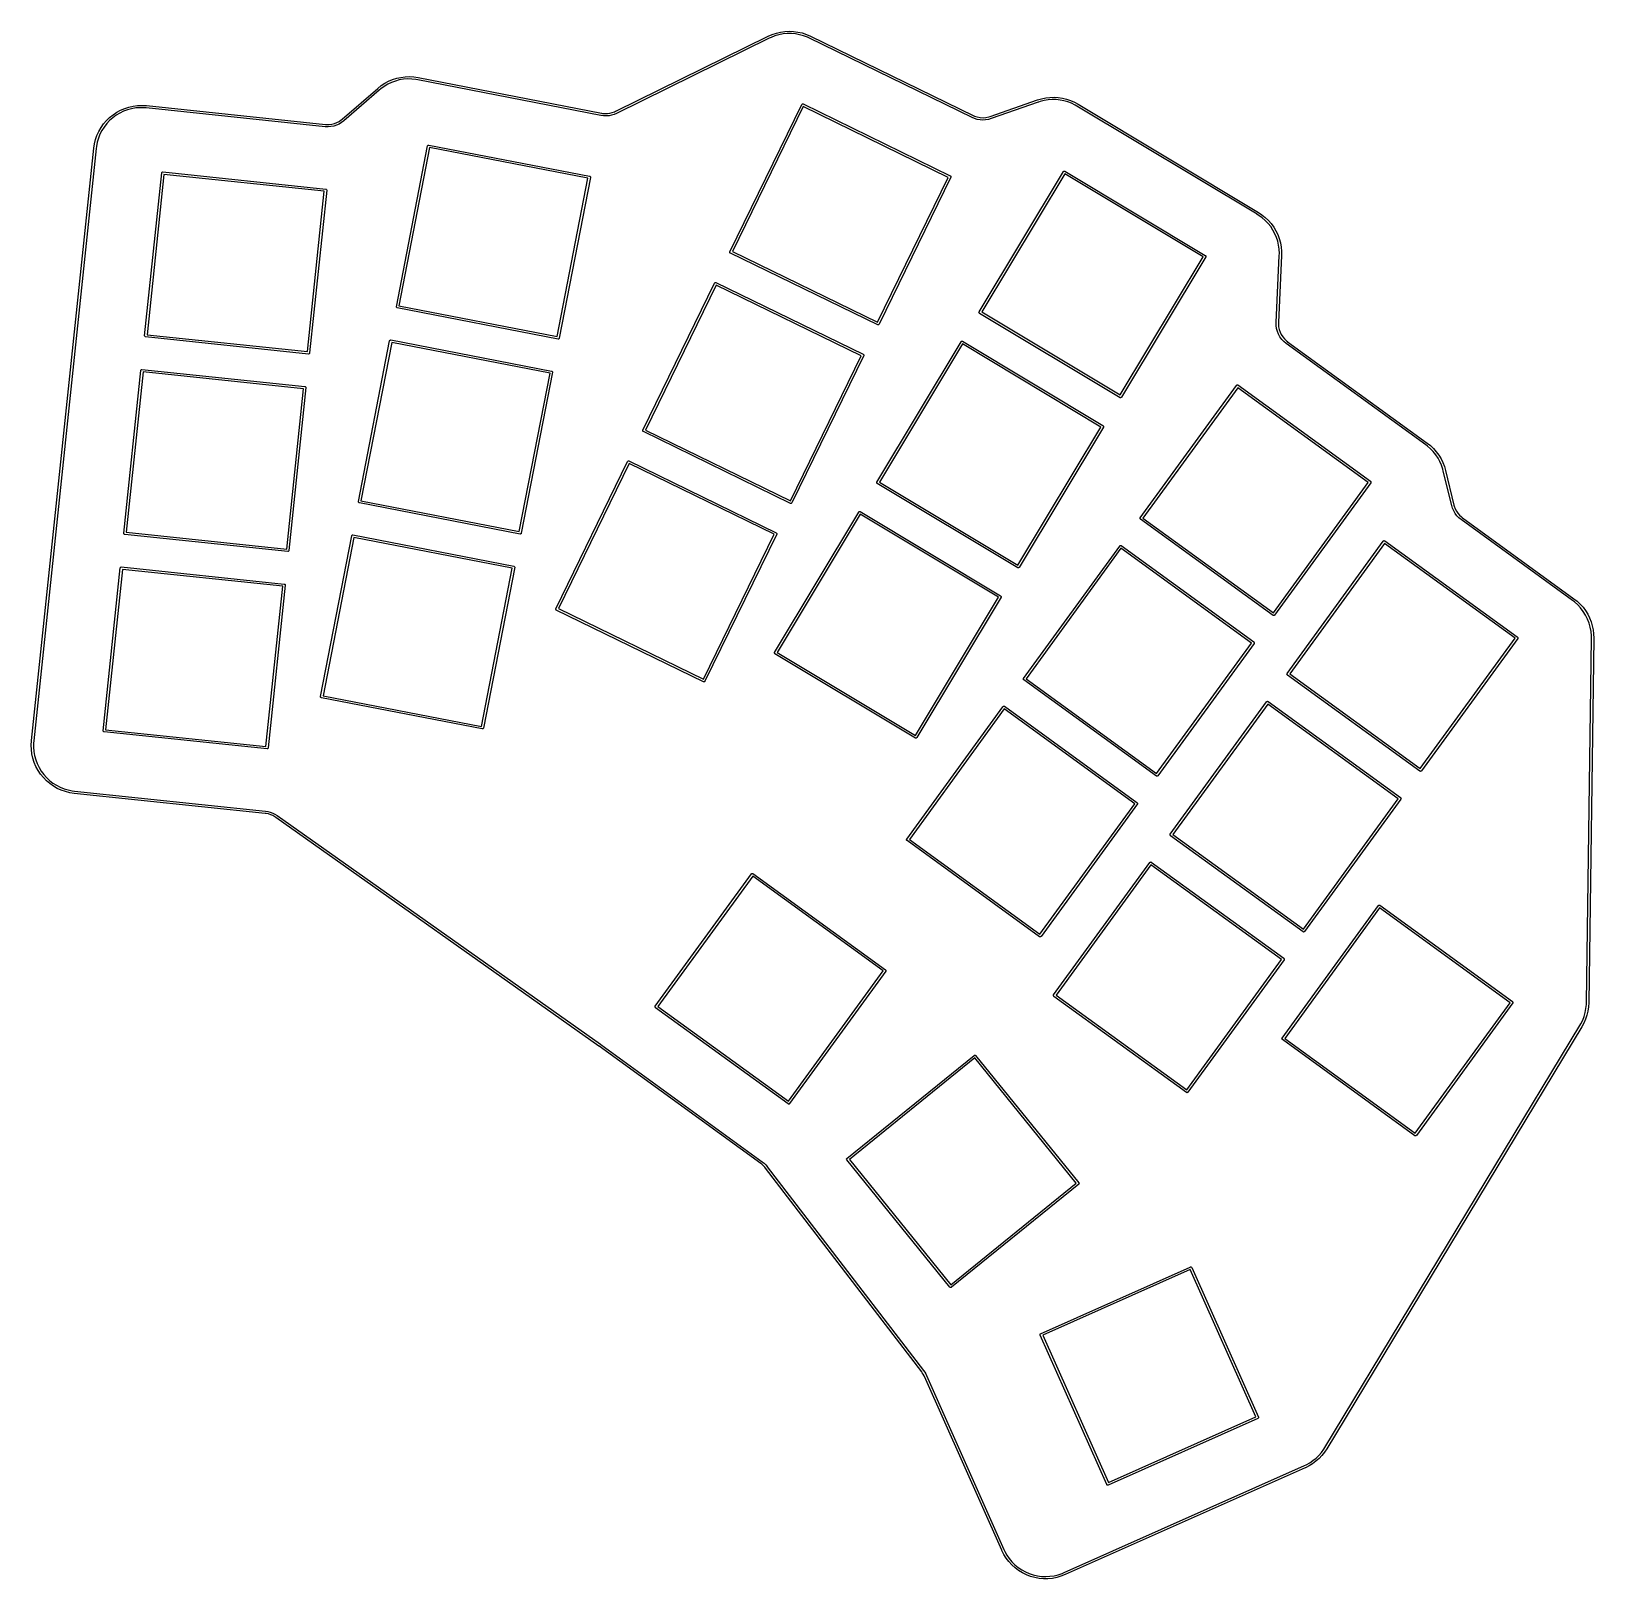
# Model space of a CAD drawing. Extents: x 3.43 to 8.69, y -9.12 to -3.9.
import ezdxf

# ---------------------------------------------------------------- set-up
doc = ezdxf.new("R2010")
doc.units = 0
doc.header["$MEASUREMENT"] = 0
doc.layers.add('BLACK', color=7, linetype='CONTINUOUS')

msp = doc.modelspace()

# ---------------------------------------------------------------- linework, layer by layer
at = {"layer": 'BLACK', "linetype": 'CONTINUOUS'}
for p, q in [((5.3985, -4.1747), (5.9124, -3.9216)), ((5.9156, -3.9287), (5.4017, -4.1818)), ((5.9124, -3.9216), (5.9259, -3.9157)), ((5.9124, -3.9216), (5.9124, -3.9216)), ((5.9159, -3.9287), (5.9156, -3.9287)), ((5.9222, -3.9256), (5.9159, -3.9287)), ((5.9159, -3.9287), (5.9159, -3.9287)), ((5.9352, -3.9205), (5.9222, -3.9256)), ((5.9259, -3.9157), (5.9398, -3.9111)), ((5.9487, -3.9167), (5.9352, -3.9205)), ((5.9398, -3.9111), (5.9542, -3.9077)), ((5.9625, -3.9142), (5.9487, -3.9167)), ((5.9542, -3.9077), (5.9687, -3.9057)), ((5.9764, -3.9129), (5.9625, -3.9142)), ((5.9687, -3.9057), (5.9834, -3.905)), ((5.9904, -3.9129), (5.9764, -3.9129)), ((5.9834, -3.905), (5.9981, -3.9056)), ((6.0044, -3.9141), (5.9904, -3.9129)), ((5.9981, -3.9056), (6.0127, -3.9076)), ((6.0181, -3.9166), (6.0044, -3.9141)), ((6.0127, -3.9076), (6.027, -3.9109)), ((6.0316, -3.9204), (6.0181, -3.9166)), ((6.027, -3.9109), (6.041, -3.9155)), ((6.0447, -3.9253), (6.0316, -3.9204)), ((6.041, -3.9155), (6.0545, -3.9213)), ((6.051, -3.9284), (6.0447, -3.9253)), ((6.599, -4.1956), (6.051, -3.9284)), ((6.051, -3.9284), (6.051, -3.9284)), ((6.051, -3.9284), (6.051, -3.9284)), ((6.051, -3.9284), (6.051, -3.9284)), ((6.0545, -3.9213), (6.0545, -3.9213)), ((6.0545, -3.9213), (6.0547, -3.9215)), ((6.0547, -3.9215), (6.0551, -3.9217)), ((6.0551, -3.9217), (6.0551, -3.9217)), ((6.0551, -3.9217), (6.6026, -4.1887)), ((4.4775, -4.201), (4.5968, -4.0975)), ((4.6017, -4.1036), (4.4824, -4.2071)), ((4.5968, -4.0975), (4.6083, -4.0884)), ((4.5968, -4.0975), (4.5968, -4.0975)), ((4.602, -4.1034), (4.6017, -4.1036)), ((4.6072, -4.0989), (4.602, -4.1034)), ((4.602, -4.1034), (4.602, -4.1034)), ((4.6185, -4.0907), (4.6072, -4.0989)), ((4.6083, -4.0884), (4.6205, -4.0804)), ((4.6305, -4.0837), (4.6185, -4.0907)), ((4.6205, -4.0804), (4.6335, -4.0736)), ((4.6431, -4.0777), (4.6305, -4.0837)), ((4.6335, -4.0736), (4.6469, -4.0679)), ((4.6562, -4.0729), (4.6431, -4.0777)), ((4.6469, -4.0679), (4.6609, -4.0635)), ((4.6696, -4.0693), (4.6562, -4.0729)), ((4.6609, -4.0635), (4.6752, -4.0604)), ((4.6834, -4.0669), (4.6696, -4.0693)), ((4.6752, -4.0604), (4.6897, -4.0585)), ((4.6973, -4.0658), (4.6834, -4.0669)), ((4.6897, -4.0585), (4.7043, -4.058)), ((4.7112, -4.066), (4.6973, -4.0658)), ((4.7043, -4.058), (4.7189, -4.0588)), ((4.725, -4.0674), (4.7112, -4.066)), ((4.7189, -4.0588), (4.7334, -4.061)), ((4.7318, -4.0687), (4.725, -4.0674)), ((4.7319, -4.0687), (4.7318, -4.0687)), ((5.3488, -4.1886), (4.7319, -4.0687)), ((4.7334, -4.061), (4.7334, -4.061)), ((4.7334, -4.061), (4.7336, -4.0611)), ((4.7336, -4.0611), (5.3506, -4.181)), ((3.7585, -4.1604), (3.7731, -4.1572)), ((3.7731, -4.1572), (3.7879, -4.1553)), ((3.7879, -4.1553), (3.8028, -4.1548)), ((3.8028, -4.1548), (3.8177, -4.1557)), ((3.8177, -4.1557), (3.8177, -4.1557)), ((3.8177, -4.1557), (3.8179, -4.1558)), ((3.8179, -4.1558), (4.4205, -4.219)), ((5.7832, -4.6484), (6.0251, -4.1523)), ((6.0251, -4.1523), (6.0255, -4.1516)), ((6.0255, -4.1516), (6.0266, -4.1506)), ((6.0255, -4.1516), (6.0255, -4.1516)), ((6.0266, -4.1506), (6.0281, -4.1501)), ((6.0281, -4.1501), (6.0296, -4.1502)), ((6.0296, -4.1502), (6.5257, -4.3921)), ((6.6607, -4.1922), (6.82, -4.1364)), ((6.8223, -4.1439), (6.663, -4.1996)), ((6.82, -4.1364), (6.8336, -4.1324)), ((6.82, -4.1364), (6.82, -4.1364)), ((6.82, -4.1364), (6.82, -4.1364)), ((6.82, -4.1364), (6.82, -4.1364)), ((6.8226, -4.1439), (6.8223, -4.1439)), ((6.829, -4.1417), (6.8226, -4.1439)), ((6.842, -4.1383), (6.829, -4.1417)), ((6.8336, -4.1324), (6.8474, -4.1295)), ((6.8553, -4.1362), (6.842, -4.1383)), ((6.8474, -4.1295), (6.8615, -4.1278)), ((6.8688, -4.1352), (6.8553, -4.1362)), ((6.8615, -4.1278), (6.8756, -4.1274)), ((6.8823, -4.1354), (6.8688, -4.1352)), ((6.8756, -4.1274), (6.8898, -4.1283)), ((6.8957, -4.1368), (6.8823, -4.1354)), ((6.8898, -4.1283), (6.9038, -4.1303)), ((6.9089, -4.1393), (6.8957, -4.1368)), ((6.9038, -4.1303), (6.9175, -4.1336)), ((6.9219, -4.143), (6.9089, -4.1393)), ((6.9175, -4.1336), (6.931, -4.1381)), ((6.9344, -4.1478), (6.9219, -4.143)), ((6.931, -4.1381), (6.9439, -4.1437)), ((6.9466, -4.1537), (6.9344, -4.1478)), ((6.9439, -4.1437), (6.9564, -4.1505)), ((6.9523, -4.1572), (6.9466, -4.1537)), ((7.5596, -4.522), (6.9523, -4.1572)), ((6.9523, -4.1572), (6.9523, -4.1572)), ((6.9564, -4.1505), (6.9564, -4.1505)), ((6.9564, -4.1505), (6.9566, -4.1507)), ((6.9566, -4.1507), (7.5638, -4.5155)), ((3.6732, -4.2173), (3.6829, -4.206)), ((3.6829, -4.206), (3.6935, -4.1956)), ((3.6935, -4.2062), (3.6838, -4.2165)), ((3.6935, -4.1956), (3.7051, -4.1862)), ((3.7041, -4.1967), (3.6935, -4.2062)), ((3.7155, -4.1883), (3.7041, -4.1967)), ((3.7051, -4.1862), (3.7175, -4.1779)), ((3.7277, -4.181), (3.7155, -4.1883)), ((3.7175, -4.1779), (3.7306, -4.1708)), ((3.7404, -4.1748), (3.7277, -4.181)), ((3.7306, -4.1708), (3.7443, -4.165)), ((3.7537, -4.1699), (3.7404, -4.1748)), ((3.7443, -4.165), (3.7585, -4.1604)), ((3.7674, -4.1661), (3.7537, -4.1699)), ((3.7814, -4.1637), (3.7674, -4.1661)), ((3.7956, -4.1626), (3.7814, -4.1637)), ((3.8098, -4.1627), (3.7956, -4.1626)), ((3.8168, -4.1635), (3.8098, -4.1627)), ((4.4194, -4.2267), (3.8168, -4.1635)), ((3.8168, -4.1635), (3.8168, -4.1635)), ((4.459, -4.213), (4.4667, -4.2089)), ((4.4667, -4.2089), (4.474, -4.204)), ((4.474, -4.204), (4.4773, -4.2011)), ((4.4824, -4.2071), (4.4748, -4.213)), ((4.4773, -4.2011), (4.4775, -4.201)), ((4.4773, -4.2011), (4.4773, -4.2011)), ((4.4824, -4.2071), (4.4824, -4.2071)), ((5.3491, -4.1887), (5.3488, -4.1886)), ((5.358, -4.19), (5.3491, -4.1887)), ((5.3491, -4.1887), (5.3491, -4.1887)), ((5.3506, -4.181), (5.3506, -4.181)), ((5.3506, -4.181), (5.3506, -4.181)), ((5.3506, -4.181), (5.3506, -4.181)), ((5.3506, -4.181), (5.3546, -4.1818)), ((5.3546, -4.1818), (5.3627, -4.1825)), ((5.367, -4.1903), (5.358, -4.19)), ((5.3627, -4.1825), (5.3709, -4.1823)), ((5.376, -4.1896), (5.367, -4.1903)), ((5.3709, -4.1823), (5.379, -4.1812)), ((5.3848, -4.1879), (5.376, -4.1896)), ((5.379, -4.1812), (5.3869, -4.1793)), ((5.3935, -4.1853), (5.3848, -4.1879)), ((5.3869, -4.1793), (5.3946, -4.1765)), ((5.4017, -4.1818), (5.3935, -4.1853)), ((5.3946, -4.1765), (5.3983, -4.1747)), ((5.3983, -4.1747), (5.3983, -4.1747)), ((5.3983, -4.1747), (5.3985, -4.1747)), ((5.4017, -4.1818), (5.4017, -4.1818)), ((5.4017, -4.1818), (5.4017, -4.1818)), ((6.0303, -4.1592), (5.7922, -4.6477)), ((6.5188, -4.3974), (6.0303, -4.1592)), ((6.5992, -4.1958), (6.599, -4.1956)), ((6.6078, -4.1994), (6.5992, -4.1958)), ((6.5992, -4.1958), (6.5992, -4.1958)), ((6.6026, -4.1887), (6.6027, -4.1887)), ((6.6027, -4.1887), (6.6027, -4.1887)), ((6.6027, -4.1887), (6.6027, -4.1887)), ((6.6027, -4.1887), (6.6071, -4.1909)), ((6.6071, -4.1909), (6.6165, -4.194)), ((6.6168, -4.2021), (6.6078, -4.1994)), ((6.6165, -4.194), (6.6262, -4.1959)), ((6.626, -4.2037), (6.6168, -4.2021)), ((6.6354, -4.2043), (6.626, -4.2037)), ((6.6262, -4.1959), (6.6361, -4.1965)), ((6.6447, -4.2038), (6.6354, -4.2043)), ((6.6361, -4.1965), (6.646, -4.1958)), ((6.654, -4.2022), (6.6447, -4.2038)), ((6.646, -4.1958), (6.6557, -4.1938)), ((6.663, -4.1996), (6.654, -4.2022)), ((6.6557, -4.1938), (6.6604, -4.1922)), ((6.6604, -4.1922), (6.6604, -4.1922)), ((6.6604, -4.1922), (6.6607, -4.1922)), ((6.663, -4.1996), (6.663, -4.1996)), ((6.663, -4.1996), (6.663, -4.1996)), ((6.663, -4.1996), (6.663, -4.1996)), ((6.663, -4.1996), (6.663, -4.1996)), ((3.6461, -4.2701), (3.651, -4.256)), ((3.651, -4.256), (3.6572, -4.2425)), ((3.661, -4.2524), (3.6557, -4.2656)), ((3.6572, -4.2425), (3.6646, -4.2295)), ((3.6674, -4.2397), (3.661, -4.2524)), ((3.6646, -4.2295), (3.6732, -4.2173)), ((3.6751, -4.2278), (3.6674, -4.2397)), ((3.6838, -4.2165), (3.6751, -4.2278)), ((4.4196, -4.2268), (4.4194, -4.2267)), ((4.4293, -4.2273), (4.4196, -4.2268)), ((4.4196, -4.2268), (4.4196, -4.2268)), ((4.4205, -4.219), (4.4205, -4.219)), ((4.4205, -4.219), (4.4205, -4.219)), ((4.4205, -4.219), (4.4248, -4.2195)), ((4.4248, -4.2195), (4.4336, -4.2194)), ((4.4389, -4.2266), (4.4293, -4.2273)), ((4.4336, -4.2194), (4.4423, -4.2182)), ((4.4484, -4.2248), (4.4389, -4.2266)), ((4.4423, -4.2182), (4.4508, -4.2161)), ((4.4577, -4.2219), (4.4484, -4.2248)), ((4.4508, -4.2161), (4.459, -4.213)), ((4.4665, -4.2179), (4.4577, -4.2219)), ((4.4748, -4.213), (4.4665, -4.2179)), ((3.4305, -6.2959), (3.6403, -4.2993)), ((3.648, -4.3004), (3.4382, -6.297)), ((3.6403, -4.2993), (3.6425, -4.2846)), ((3.6403, -4.2993), (3.6403, -4.2993)), ((3.6425, -4.2846), (3.6461, -4.2701)), ((3.6481, -4.3001), (3.648, -4.3004)), ((3.6488, -4.2931), (3.6481, -4.3001)), ((3.6516, -4.2792), (3.6488, -4.2931)), ((3.6557, -4.2656), (3.6516, -4.2792)), ((4.6595, -4.8335), (4.7647, -4.2917)), ((4.7716, -4.297), (4.668, -4.8304)), ((4.7647, -4.2917), (4.765, -4.2909)), ((4.765, -4.2909), (4.7658, -4.2897)), ((4.765, -4.2909), (4.765, -4.2909)), ((4.7658, -4.2897), (4.7671, -4.2888)), ((4.7671, -4.2888), (4.7686, -4.2885)), ((4.7686, -4.2885), (5.3104, -4.3937)), ((5.305, -4.4006), (4.7716, -4.297)), ((3.8114, -4.9317), (3.869, -4.3827)), ((3.8764, -4.3875), (3.8196, -4.9279)), ((3.869, -4.3827), (3.8692, -4.382)), ((3.8692, -4.382), (3.8699, -4.3806)), ((3.8699, -4.3806), (3.8711, -4.3797)), ((3.8711, -4.3797), (3.8726, -4.3792)), ((3.8726, -4.3792), (4.4215, -4.4369)), ((4.4168, -4.4442), (3.8764, -4.3875)), ((5.2014, -4.9341), (5.305, -4.4006)), ((5.3136, -4.3976), (5.2083, -4.9394)), ((5.3104, -4.3937), (5.3111, -4.394)), ((5.3111, -4.394), (5.3124, -4.3948)), ((5.3124, -4.3948), (5.3133, -4.3961)), ((5.3133, -4.3961), (5.3136, -4.3976)), ((6.2806, -4.8858), (6.5188, -4.3974)), ((6.5278, -4.3966), (6.2859, -4.8927)), ((6.5257, -4.3921), (6.5264, -4.3925)), ((6.5264, -4.3925), (6.5274, -4.3936)), ((6.5274, -4.3936), (6.5274, -4.3937)), ((6.5274, -4.3937), (6.5279, -4.3951)), ((6.5279, -4.3951), (6.5278, -4.3966)), ((6.6227, -4.8511), (6.907, -4.378)), ((6.9116, -4.3854), (6.6318, -4.8512)), ((6.907, -4.378), (6.9074, -4.3774)), ((6.9074, -4.3774), (6.9086, -4.3764)), ((6.9086, -4.3764), (6.9101, -4.3761)), ((6.9101, -4.3761), (6.9117, -4.3763)), ((7.3774, -4.6652), (6.9116, -4.3854)), ((6.9117, -4.3763), (7.3848, -4.6605)), ((4.36, -4.9846), (4.4168, -4.4442)), ((4.425, -4.4404), (4.3674, -4.9893)), ((4.4215, -4.4369), (4.4223, -4.437)), ((4.4223, -4.437), (4.4228, -4.4373)), ((4.4228, -4.4373), (4.4236, -4.4377)), ((4.4236, -4.4377), (4.4246, -4.4389)), ((4.4246, -4.4389), (4.425, -4.4404)), ((7.5598, -4.5222), (7.5596, -4.522)), ((7.5657, -4.5257), (7.5598, -4.5222)), ((7.5638, -4.5155), (7.5638, -4.5155)), ((7.5638, -4.5155), (7.5759, -4.5234)), ((7.5768, -4.5339), (7.5657, -4.5257)), ((7.5759, -4.5234), (7.5871, -4.5325)), ((7.5871, -4.5429), (7.5768, -4.5339)), ((7.5871, -4.5325), (7.5976, -4.5425)), ((7.5966, -4.5529), (7.5871, -4.5429)), ((7.6052, -4.5636), (7.5966, -4.5529)), ((7.5976, -4.5425), (7.607, -4.5534)), ((7.6127, -4.5751), (7.6052, -4.5636)), ((7.607, -4.5534), (7.6155, -4.5651)), ((7.6192, -4.5873), (7.6127, -4.5751)), ((7.6155, -4.5651), (7.6229, -4.5775)), ((7.6229, -4.5775), (7.6292, -4.5905)), ((7.6246, -4.5999), (7.6192, -4.5873)), ((7.6289, -4.613), (7.6246, -4.5999)), ((7.6319, -4.6264), (7.6289, -4.613)), ((7.6292, -4.5905), (7.6342, -4.604)), ((7.6338, -4.64), (7.6319, -4.6264)), ((7.6342, -4.604), (7.6381, -4.618)), ((7.6381, -4.618), (7.6407, -4.6322)), ((7.6407, -4.6322), (7.6419, -4.6466)), ((5.7831, -4.6499), (5.7832, -4.6484)), ((5.7836, -4.6514), (5.7831, -4.6499)), ((5.7846, -4.6525), (5.7836, -4.6514)), ((5.7852, -4.6529), (5.7846, -4.6525)), ((6.2814, -4.8948), (5.7852, -4.6529)), ((5.7922, -4.6477), (6.2806, -4.8858)), ((7.0976, -5.131), (7.3774, -4.6652)), ((7.3865, -4.6652), (7.1023, -5.1384)), ((7.3848, -4.6605), (7.3854, -4.661)), ((7.3854, -4.661), (7.3863, -4.6622)), ((7.3863, -4.6622), (7.3867, -4.6637)), ((7.3867, -4.6637), (7.3865, -4.6652)), ((7.6237, -4.8862), (7.6341, -4.6606)), ((7.6419, -4.6613), (7.6315, -4.8868)), ((7.6344, -4.6538), (7.6338, -4.64)), ((7.6341, -4.6606), (7.6344, -4.6538)), ((7.6341, -4.6606), (7.6341, -4.6606)), ((7.6419, -4.6466), (7.6419, -4.661)), ((7.6419, -4.661), (7.6419, -4.661)), ((7.6419, -4.661), (7.6419, -4.6613)), ((5.4898, -5.25), (5.7317, -4.7538)), ((5.7369, -4.7608), (5.4988, -5.2492)), ((5.7317, -4.7538), (5.7321, -4.7532)), ((5.7321, -4.7532), (5.7332, -4.7522)), ((5.7321, -4.7532), (5.7321, -4.7532)), ((5.7332, -4.7522), (5.7347, -4.7517)), ((5.7347, -4.7517), (5.7362, -4.7517)), ((5.7362, -4.7517), (6.2323, -4.9936)), ((6.2254, -4.9989), (5.7369, -4.7608)), ((4.6598, -4.835), (4.6595, -4.8335)), ((4.6607, -4.8363), (4.6598, -4.835)), ((4.6619, -4.8371), (4.6607, -4.8363)), ((4.6627, -4.8373), (4.6619, -4.8371)), ((5.2042, -4.9425), (4.6627, -4.8373)), ((4.668, -4.8304), (5.2014, -4.9341)), ((6.2815, -4.8948), (6.2814, -4.8948)), ((6.2829, -4.8949), (6.2815, -4.8948)), ((6.2844, -4.8944), (6.2829, -4.8949)), ((6.2855, -4.8934), (6.2844, -4.8944)), ((6.2859, -4.8927), (6.2855, -4.8934)), ((6.6225, -4.8526), (6.6227, -4.8511)), ((6.6229, -4.8541), (6.6225, -4.8526)), ((6.6238, -4.8554), (6.6229, -4.8541)), ((6.6244, -4.8558), (6.6238, -4.8554)), ((7.0976, -5.14), (6.6244, -4.8558)), ((6.6318, -4.8512), (7.0976, -5.131)), ((7.6236, -4.8865), (7.6237, -4.8862)), ((7.6237, -4.8967), (7.6236, -4.8865)), ((7.6236, -4.8865), (7.6236, -4.8865)), ((7.6315, -4.8869), (7.6312, -4.8915)), ((7.6312, -4.8915), (7.6319, -4.9008)), ((7.6315, -4.8868), (7.6315, -4.8868)), ((7.6315, -4.8868), (7.6315, -4.8869)), ((7.6315, -4.8869), (7.6315, -4.8869)), ((3.8118, -4.9331), (3.8114, -4.9317)), ((3.8128, -4.9343), (3.8118, -4.9331)), ((3.8141, -4.9351), (3.8128, -4.9343)), ((3.8149, -4.9352), (3.8141, -4.9351)), ((4.3638, -4.9929), (3.8149, -4.9352)), ((3.8196, -4.9279), (4.36, -4.9846)), ((4.637, -4.9487), (4.6372, -4.9479)), ((4.6372, -4.9479), (4.6381, -4.9467)), ((4.6372, -4.9479), (4.6372, -4.9479)), ((4.6381, -4.9467), (4.6394, -4.9458)), ((4.6394, -4.9458), (4.6409, -4.9455)), ((4.6409, -4.9455), (5.1827, -5.0507)), ((5.2045, -4.9426), (5.2042, -4.9425)), ((5.206, -4.9423), (5.2045, -4.9426)), ((5.2073, -4.9414), (5.206, -4.9423)), ((5.2081, -4.9401), (5.2073, -4.9414)), ((5.2083, -4.9394), (5.2081, -4.9401)), ((7.6251, -4.9069), (7.6237, -4.8967)), ((7.6278, -4.9168), (7.6251, -4.9069)), ((7.6316, -4.9263), (7.6278, -4.9168)), ((7.6366, -4.9352), (7.6316, -4.9263)), ((7.6319, -4.9008), (7.6338, -4.9099)), ((7.6338, -4.9099), (7.6367, -4.9187)), ((7.6426, -4.9435), (7.6366, -4.9352)), ((7.6367, -4.9187), (7.6407, -4.9271)), ((7.6407, -4.9271), (7.6457, -4.9349)), ((7.6497, -4.9509), (7.6426, -4.9435)), ((7.6457, -4.9349), (7.6517, -4.942)), ((7.6517, -4.942), (7.6585, -4.9484)), ((4.3653, -4.9924), (4.3638, -4.9929)), ((4.3665, -4.9914), (4.3653, -4.9924)), ((4.3672, -4.9901), (4.3665, -4.9914)), ((4.3674, -4.9893), (4.3672, -4.9901)), ((4.5318, -5.4905), (4.637, -4.9487)), ((4.6439, -4.954), (4.5403, -5.4874)), ((5.1773, -5.0576), (4.6439, -4.954)), ((5.9872, -5.4873), (6.2254, -4.9989)), ((6.2344, -4.9982), (5.9925, -5.4943)), ((6.2323, -4.9936), (6.233, -4.994)), ((6.233, -4.994), (6.234, -4.9952)), ((6.234, -4.9952), (6.234, -4.9952)), ((6.234, -4.9952), (6.2345, -4.9966)), ((6.2345, -4.9966), (6.2344, -4.9982)), ((6.278, -5.4248), (6.5622, -4.9517)), ((6.5669, -4.9591), (6.2871, -5.4249)), ((6.5622, -4.9517), (6.5627, -4.951)), ((6.5627, -4.951), (6.5639, -4.9501)), ((6.5639, -4.9501), (6.5654, -4.9498)), ((6.5654, -4.9498), (6.5669, -4.95)), ((6.5669, -4.95), (7.0401, -5.2342)), ((7.0327, -5.2389), (6.5669, -4.9591)), ((7.6576, -4.9575), (7.6497, -4.9509)), ((8.1277, -5.2989), (7.6576, -4.9575)), ((7.6576, -4.9575), (7.6576, -4.9575)), ((7.6585, -4.9484), (7.6622, -4.9511)), ((7.6622, -4.9511), (7.6622, -4.9511)), ((7.6622, -4.9511), (7.6624, -4.9513)), ((7.6624, -4.9513), (8.1325, -5.2928)), ((3.7414, -5.5972), (3.7991, -5.0484)), ((3.8064, -5.0531), (3.7497, -5.5935)), ((3.7991, -5.0484), (3.7992, -5.0476)), ((3.7992, -5.0476), (3.7999, -5.0463)), ((3.7999, -5.0463), (3.8011, -5.0453)), ((3.8011, -5.0453), (3.8026, -5.0449)), ((3.8026, -5.0449), (4.3515, -5.1025)), ((4.3468, -5.1098), (3.8064, -5.0531)), ((5.1827, -5.0507), (5.1834, -5.051)), ((5.1834, -5.051), (5.1847, -5.0518)), ((5.1847, -5.0518), (5.1852, -5.0525)), ((5.1852, -5.0525), (5.1856, -5.0531)), ((5.1856, -5.0531), (5.1859, -5.0546)), ((4.3551, -5.106), (4.2974, -5.655)), ((4.3515, -5.1025), (4.3523, -5.1026)), ((4.3523, -5.1026), (4.3528, -5.1029)), ((4.3528, -5.1029), (4.3536, -5.1034)), ((4.3536, -5.1034), (4.3546, -5.1046)), ((4.3546, -5.1046), (4.3551, -5.106)), ((5.0737, -5.591), (5.1773, -5.0576)), ((5.1859, -5.0546), (5.0806, -5.5964)), ((7.1657, -5.5452), (7.4901, -5.0986)), ((7.4901, -5.0986), (7.4906, -5.098)), ((7.4906, -5.098), (7.4919, -5.0972)), ((7.4919, -5.0972), (7.4934, -5.0969)), ((7.4934, -5.0969), (7.4949, -5.0973)), ((7.4949, -5.0973), (7.9415, -5.4217)), ((4.2901, -5.6502), (4.3468, -5.1098)), ((7.0991, -5.1403), (7.0976, -5.14)), ((7.1006, -5.1399), (7.0991, -5.1403)), ((7.1018, -5.139), (7.1006, -5.1399)), ((7.1023, -5.1384), (7.1018, -5.139)), ((7.4941, -5.1063), (7.1748, -5.546)), ((7.9338, -5.4257), (7.4941, -5.1063)), ((5.4897, -5.2515), (5.4898, -5.25)), ((5.4902, -5.2529), (5.4897, -5.2515)), ((5.4912, -5.2541), (5.4902, -5.2529)), ((5.4918, -5.2545), (5.4912, -5.2541)), ((5.988, -5.4964), (5.4918, -5.2545)), ((5.4988, -5.2492), (5.9872, -5.4873)), ((6.7529, -5.7047), (7.0327, -5.2389)), ((7.0418, -5.2389), (6.7576, -5.7121)), ((7.0401, -5.2342), (7.0407, -5.2347)), ((7.0407, -5.2347), (7.0416, -5.2359)), ((7.0416, -5.2359), (7.042, -5.2374)), ((7.042, -5.2374), (7.0418, -5.2389)), ((8.1277, -5.299), (8.1277, -5.2989)), ((8.1279, -5.2991), (8.1277, -5.299)), ((8.1334, -5.3031), (8.1279, -5.2991)), ((8.1325, -5.2928), (8.1325, -5.2928)), ((8.1325, -5.2928), (8.1325, -5.2928)), ((8.1325, -5.2928), (8.1325, -5.2928)), ((8.1325, -5.2928), (8.1436, -5.3016)), ((8.1436, -5.312), (8.1334, -5.3031)), ((8.1436, -5.3016), (8.1539, -5.3114)), ((8.1529, -5.3218), (8.1436, -5.312)), ((8.1539, -5.3114), (8.1633, -5.3221)), ((5.1964, -5.8515), (5.4383, -5.3554)), ((5.4435, -5.3623), (5.2054, -5.8508)), ((5.4383, -5.3554), (5.4387, -5.3547)), ((5.4387, -5.3547), (5.4398, -5.3537)), ((5.4387, -5.3547), (5.4387, -5.3547)), ((5.4398, -5.3537), (5.4413, -5.3532)), ((5.4413, -5.3532), (5.4428, -5.3533)), ((5.4428, -5.3533), (5.9389, -5.5952)), ((5.932, -5.6005), (5.4435, -5.3623)), ((8.1614, -5.3323), (8.1529, -5.3218)), ((8.169, -5.3435), (8.1614, -5.3323)), ((8.1633, -5.3221), (8.1717, -5.3335)), ((8.1755, -5.3554), (8.169, -5.3435)), ((8.1717, -5.3335), (8.1791, -5.3457)), ((8.1809, -5.3678), (8.1755, -5.3554)), ((8.1791, -5.3457), (8.1854, -5.3584)), ((8.1852, -5.3806), (8.1809, -5.3678)), ((8.1854, -5.3584), (8.1905, -5.3717)), ((7.9415, -5.4217), (7.9421, -5.4222)), ((8.1868, -5.3872), (8.1852, -5.3806)), ((8.2151, -5.5032), (8.1868, -5.3872)), ((8.1868, -5.3872), (8.1868, -5.3872)), ((8.1905, -5.3717), (8.1945, -5.3853)), ((8.1945, -5.3853), (8.1945, -5.3853)), ((8.1945, -5.3853), (8.1945, -5.3856)), ((8.1945, -5.3856), (8.2227, -5.5018)), ((6.2778, -5.4263), (6.278, -5.4248)), ((6.2782, -5.4278), (6.2778, -5.4263)), ((6.2791, -5.4291), (6.2782, -5.4278)), ((6.2797, -5.4295), (6.2791, -5.4291)), ((6.7529, -5.7137), (6.2797, -5.4295)), ((6.2871, -5.4249), (6.7529, -5.7047)), ((7.6144, -5.8653), (7.9338, -5.4257)), ((7.9428, -5.4265), (7.6184, -5.8731)), ((7.9421, -5.4222), (7.9421, -5.4222)), ((7.9421, -5.4222), (7.9429, -5.4235)), ((7.9431, -5.425), (7.9428, -5.4265)), ((7.9429, -5.4235), (7.9431, -5.425)), ((4.5321, -5.492), (4.5318, -5.4905)), ((4.5329, -5.4933), (4.5321, -5.492)), ((4.5342, -5.4941), (4.5329, -5.4933)), ((4.535, -5.4943), (4.5342, -5.4941)), ((5.0765, -5.5995), (4.535, -5.4943)), ((4.5403, -5.4874), (5.0737, -5.591)), ((5.9333, -5.9985), (6.2175, -5.5254)), ((5.9881, -5.4964), (5.988, -5.4964)), ((5.9895, -5.4965), (5.9881, -5.4964)), ((5.991, -5.496), (5.9895, -5.4965)), ((5.9921, -5.495), (5.991, -5.496)), ((5.9925, -5.4943), (5.9921, -5.495)), ((6.2175, -5.5254), (6.218, -5.5247)), ((6.218, -5.5247), (6.2192, -5.5238)), ((6.2192, -5.5238), (6.2207, -5.5235)), ((6.2207, -5.5235), (6.2222, -5.5237)), ((6.2222, -5.5237), (6.6954, -5.8079)), ((8.2151, -5.5035), (8.2151, -5.5032)), ((8.2151, -5.5036), (8.2151, -5.5035)), ((8.2179, -5.5129), (8.2151, -5.5036)), ((8.2151, -5.5036), (8.2151, -5.5036)), ((8.2151, -5.5036), (8.2151, -5.5036)), ((8.2218, -5.5218), (8.2179, -5.5129)), ((8.2268, -5.5302), (8.2218, -5.5218)), ((8.2227, -5.5018), (8.2227, -5.5018)), ((8.2227, -5.5018), (8.2227, -5.5018)), ((8.2227, -5.5018), (8.2238, -5.5061)), ((8.2238, -5.5061), (8.2268, -5.5143)), ((8.2268, -5.5143), (8.2308, -5.5221)), ((8.2308, -5.5221), (8.2357, -5.5294)), ((6.2222, -5.5328), (5.9424, -5.9986)), ((6.688, -5.8126), (6.2222, -5.5328)), ((7.1654, -5.5466), (7.1657, -5.5452)), ((7.1656, -5.5482), (7.1654, -5.5466)), ((7.1664, -5.5495), (7.1656, -5.5482)), ((7.167, -5.55), (7.1664, -5.5495)), ((7.6135, -5.8743), (7.167, -5.55)), ((7.1748, -5.546), (7.6144, -5.8653)), ((8.2326, -5.5379), (8.2268, -5.5302)), ((8.2393, -5.5449), (8.2326, -5.5379)), ((8.2357, -5.5294), (8.2415, -5.5361)), ((8.2468, -5.551), (8.2393, -5.5449)), ((8.2415, -5.5361), (8.2479, -5.5421)), ((8.6223, -5.8237), (8.2468, -5.551)), ((8.2468, -5.551), (8.2468, -5.551)), ((8.2479, -5.5421), (8.2515, -5.5447)), ((8.2515, -5.5447), (8.2515, -5.5447)), ((8.2515, -5.5447), (8.2517, -5.5449)), ((8.2517, -5.5449), (8.6271, -5.8176)), ((3.7414, -5.5973), (3.7414, -5.5972)), ((3.7419, -5.5988), (3.7414, -5.5973)), ((3.7428, -5.6), (3.7419, -5.5988)), ((3.7442, -5.6007), (3.7428, -5.6)), ((3.7449, -5.6009), (3.7442, -5.6007)), ((4.2939, -5.6585), (3.7449, -5.6009)), ((3.7497, -5.5935), (4.2901, -5.6502)), ((4.4041, -6.1475), (4.5093, -5.6057)), ((4.5162, -5.611), (4.4126, -6.1444)), ((4.5093, -5.6057), (4.5095, -5.6049)), ((4.5095, -5.6049), (4.5104, -5.6036)), ((4.5095, -5.6049), (4.5095, -5.6049)), ((4.5104, -5.6036), (4.5117, -5.6028)), ((4.5117, -5.6028), (4.5132, -5.6025)), ((4.5132, -5.6025), (5.055, -5.7077)), ((5.0496, -5.7146), (4.5162, -5.611)), ((5.0768, -5.5996), (5.0765, -5.5995)), ((5.0783, -5.5993), (5.0768, -5.5996)), ((5.0796, -5.5984), (5.0783, -5.5993)), ((5.0804, -5.5971), (5.0796, -5.5984)), ((5.0806, -5.5964), (5.0804, -5.5971)), ((5.6938, -6.0889), (5.932, -5.6005)), ((5.941, -5.5997), (5.6991, -6.0959)), ((5.9389, -5.5952), (5.9396, -5.5956)), ((5.9396, -5.5956), (5.9406, -5.5968)), ((5.9406, -5.5968), (5.9406, -5.5968)), ((5.9406, -5.5968), (5.9411, -5.5982)), ((5.9411, -5.5982), (5.941, -5.5997)), ((7.6604, -6.07), (7.9847, -5.6234)), ((7.9887, -5.6312), (7.6694, -6.0708)), ((7.9847, -5.6234), (7.9853, -5.6228)), ((7.9853, -5.6228), (7.9866, -5.622)), ((7.9866, -5.622), (7.9881, -5.6218)), ((7.9881, -5.6218), (7.9896, -5.6221)), ((8.4284, -5.9505), (7.9887, -5.6312)), ((7.9896, -5.6221), (8.4362, -5.9465)), ((4.2953, -5.658), (4.2939, -5.6585)), ((4.2965, -5.6571), (4.2953, -5.658)), ((4.2973, -5.6557), (4.2965, -5.6571)), ((4.2974, -5.655), (4.2973, -5.6557)), ((6.7723, -6.0866), (7.0967, -5.64)), ((7.1007, -5.6478), (6.7814, -6.0875)), ((7.0967, -5.64), (7.0972, -5.6395)), ((7.0972, -5.6395), (7.0985, -5.6387)), ((7.0972, -5.6395), (7.0972, -5.6395)), ((7.0972, -5.6395), (7.0972, -5.6395)), ((7.0985, -5.6387), (7.1, -5.6384)), ((7.1, -5.6384), (7.1015, -5.6388)), ((7.5404, -5.9671), (7.1007, -5.6478)), ((7.1015, -5.6388), (7.5481, -5.9631)), ((3.6715, -6.2629), (3.7291, -5.714)), ((3.7364, -5.7187), (3.6797, -6.2591)), ((3.7291, -5.714), (3.7292, -5.7132)), ((3.7292, -5.7132), (3.73, -5.7119)), ((3.73, -5.7119), (3.7312, -5.7109)), ((3.7312, -5.7109), (3.7326, -5.7105)), ((3.7326, -5.7105), (4.2816, -5.7681)), ((4.2769, -5.7754), (3.7364, -5.7187)), ((4.946, -6.248), (5.0496, -5.7146)), ((5.0582, -5.7116), (4.9529, -6.2534)), ((5.055, -5.7077), (5.0557, -5.7079)), ((5.0557, -5.7079), (5.057, -5.7088)), ((5.057, -5.7088), (5.0577, -5.7098)), ((5.0577, -5.7098), (5.0579, -5.7101)), ((5.0579, -5.7101), (5.0582, -5.7116)), ((6.7544, -5.714), (6.7529, -5.7137)), ((6.7559, -5.7136), (6.7544, -5.714)), ((6.7571, -5.7127), (6.7559, -5.7136)), ((6.7576, -5.7121), (6.7571, -5.7127)), ((4.2201, -6.3159), (4.2769, -5.7754)), ((4.2851, -5.7717), (4.2275, -6.3206)), ((4.2816, -5.7681), (4.2823, -5.7683)), ((4.2823, -5.7683), (4.2823, -5.7683)), ((4.2823, -5.7683), (4.2837, -5.769)), ((4.2837, -5.769), (4.2847, -5.7702)), ((4.2847, -5.7702), (4.2851, -5.7717)), ((6.4082, -6.2784), (6.688, -5.8126)), ((6.6971, -5.8126), (6.4129, -6.2858)), ((6.6954, -5.8079), (6.696, -5.8084)), ((6.696, -5.8084), (6.6969, -5.8096)), ((6.6969, -5.8096), (6.6973, -5.8111)), ((6.6973, -5.8111), (6.6971, -5.8126)), ((8.6223, -5.8238), (8.6223, -5.8237)), ((8.6225, -5.824), (8.6223, -5.8238)), ((8.6285, -5.8283), (8.6225, -5.824)), ((8.6271, -5.8176), (8.6381, -5.8263)), ((8.6395, -5.838), (8.6285, -5.8283)), ((8.6381, -5.8263), (8.6483, -5.836)), ((8.6495, -5.8488), (8.6395, -5.838)), ((8.6483, -5.836), (8.6576, -5.8465)), ((5.1963, -5.853), (5.1964, -5.8515)), ((5.1968, -5.8545), (5.1963, -5.853)), ((5.1978, -5.8556), (5.1968, -5.8545)), ((5.1984, -5.856), (5.1978, -5.8556)), ((5.6946, -6.0979), (5.1984, -5.856)), ((5.2054, -5.8508), (5.6938, -6.0889)), ((7.6136, -5.8744), (7.6135, -5.8743)), ((7.6151, -5.8747), (7.6136, -5.8744)), ((7.6166, -5.8745), (7.6151, -5.8747)), ((7.6179, -5.8737), (7.6166, -5.8745)), ((7.6184, -5.8731), (7.6179, -5.8737)), ((8.6584, -5.8604), (8.6495, -5.8488)), ((8.6576, -5.8465), (8.666, -5.8578)), ((8.6663, -5.8729), (8.6584, -5.8604)), ((8.666, -5.8578), (8.6733, -5.8697)), ((8.6728, -5.886), (8.6663, -5.8729)), ((8.6781, -5.8997), (8.6728, -5.886)), ((8.6733, -5.8697), (8.6796, -5.8822)), ((8.6796, -5.8822), (8.6848, -5.8953)), ((8.6848, -5.8953), (8.6888, -5.9087)), ((8.4362, -5.9465), (8.4367, -5.947)), ((8.4367, -5.947), (8.4367, -5.947)), ((8.4367, -5.947), (8.4375, -5.9483)), ((8.4375, -5.9483), (8.4378, -5.9498)), ((8.6821, -5.9138), (8.6781, -5.8997)), ((8.6847, -5.9283), (8.6821, -5.9138)), ((8.6859, -5.943), (8.6847, -5.9283)), ((8.6858, -5.9503), (8.6859, -5.943)), ((8.6888, -5.9087), (8.6916, -5.9225)), ((8.6916, -5.9225), (8.6932, -5.9364)), ((8.6932, -5.9364), (8.6937, -5.9504)), ((5.9331, -6), (5.9333, -5.9985)), ((5.9335, -6.0015), (5.9331, -6)), ((5.9424, -5.9986), (6.4082, -6.2784)), ((7.221, -6.4068), (7.5404, -5.9671)), ((7.5494, -5.968), (7.225, -6.4146)), ((7.5481, -5.9631), (7.5487, -5.9637)), ((7.5487, -5.9637), (7.5495, -5.965)), ((7.5497, -5.9665), (7.5494, -5.968)), ((7.5495, -5.965), (7.5495, -5.965)), ((7.5495, -5.965), (7.5497, -5.9665)), ((8.1091, -6.3902), (8.4284, -5.9505)), ((8.4374, -5.9513), (8.1131, -6.3979)), ((8.4378, -5.9498), (8.4374, -5.9513)), ((8.6691, -7.1788), (8.6858, -5.9503)), ((8.6936, -5.9507), (8.6769, -7.1791)), ((8.6858, -5.9503), (8.6858, -5.9503)), ((8.6858, -5.9503), (8.6858, -5.9503)), ((8.6937, -5.9504), (8.6936, -5.9507)), ((8.6937, -5.9504), (8.6937, -5.9504)), ((5.9344, -6.0028), (5.9335, -6.0015)), ((5.935, -6.0032), (5.9344, -6.0028)), ((6.4082, -6.2874), (5.935, -6.0032)), ((5.6947, -6.0979), (5.6946, -6.0979)), ((5.6961, -6.098), (5.6947, -6.0979)), ((5.6976, -6.0975), (5.6961, -6.098)), ((5.6987, -6.0965), (5.6976, -6.0975)), ((5.6991, -6.0959), (5.6987, -6.0965)), ((6.772, -6.0881), (6.7723, -6.0866)), ((6.7722, -6.0896), (6.772, -6.0881)), ((6.773, -6.0909), (6.7722, -6.0896)), ((6.7736, -6.0915), (6.773, -6.0909)), ((7.2201, -6.4158), (6.7736, -6.0915)), ((6.7814, -6.0875), (7.221, -6.4068)), ((7.66, -6.0715), (7.6604, -6.07)), ((7.6603, -6.073), (7.66, -6.0715)), ((7.6611, -6.0743), (7.6603, -6.073)), ((7.6616, -6.0748), (7.6611, -6.0743)), ((8.1082, -6.3992), (7.6616, -6.0748)), ((7.6694, -6.0708), (8.1091, -6.3902)), ((4.4044, -6.149), (4.4041, -6.1475)), ((4.4052, -6.1503), (4.4044, -6.149)), ((4.4065, -6.1511), (4.4052, -6.1503)), ((4.4073, -6.1513), (4.4065, -6.1511)), ((4.9488, -6.2565), (4.4073, -6.1513)), ((4.4126, -6.1444), (4.946, -6.248)), ((6.3789, -6.6281), (6.7033, -6.1815)), ((6.7073, -6.1893), (6.388, -6.6289)), ((6.7033, -6.1815), (6.7038, -6.1809)), ((6.7038, -6.1809), (6.7051, -6.1801)), ((6.7038, -6.1809), (6.7038, -6.1809)), ((6.7038, -6.1809), (6.7038, -6.1809)), ((6.7051, -6.1801), (6.7066, -6.1799)), ((6.7066, -6.1799), (6.7081, -6.1802)), ((7.147, -6.5086), (6.7073, -6.1893)), ((6.7081, -6.1802), (7.1547, -6.5046)), ((7.267, -6.6115), (7.5913, -6.1649)), ((7.5953, -6.1726), (7.276, -6.6123)), ((7.5913, -6.1649), (7.5919, -6.1643)), ((7.5919, -6.1643), (7.5932, -6.1635)), ((7.5932, -6.1635), (7.5947, -6.1633)), ((7.5947, -6.1633), (7.5962, -6.1636)), ((8.035, -6.492), (7.5953, -6.1726)), ((7.5962, -6.1636), (8.0428, -6.488)), ((3.6719, -6.2644), (3.6715, -6.2629)), ((3.6797, -6.2591), (4.2201, -6.3159)), ((4.9491, -6.2566), (4.9488, -6.2565)), ((4.9506, -6.2563), (4.9491, -6.2566)), ((4.9519, -6.2554), (4.9506, -6.2563)), ((4.9527, -6.2541), (4.9519, -6.2554)), ((4.9529, -6.2534), (4.9527, -6.2541)), ((3.4295, -6.3111), (3.4304, -6.2962)), ((3.43, -6.326), (3.4295, -6.3111)), ((3.4304, -6.2962), (3.4305, -6.2959)), ((3.4304, -6.2962), (3.4304, -6.2962)), ((3.4375, -6.3041), (3.4373, -6.3183)), ((3.4382, -6.297), (3.4375, -6.3041)), ((3.4382, -6.297), (3.4382, -6.297)), ((3.6729, -6.2656), (3.6719, -6.2644)), ((3.6742, -6.2663), (3.6729, -6.2656)), ((3.675, -6.2665), (3.6742, -6.2663)), ((4.2239, -6.3241), (3.675, -6.2665)), ((6.4097, -6.2877), (6.4082, -6.2874)), ((6.4112, -6.2873), (6.4097, -6.2877)), ((6.412, -6.2866), (6.4112, -6.2873)), ((6.4124, -6.2864), (6.412, -6.2866)), ((6.4129, -6.2858), (6.4124, -6.2864)), ((6.4124, -6.2864), (6.4124, -6.2864)), ((3.4319, -6.3408), (3.43, -6.326)), ((3.4351, -6.3553), (3.4319, -6.3408)), ((3.4397, -6.3695), (3.4351, -6.3553)), ((3.4373, -6.3183), (3.4384, -6.3324)), ((3.4384, -6.3324), (3.4409, -6.3464)), ((3.4455, -6.3832), (3.4397, -6.3695)), ((3.4409, -6.3464), (3.4446, -6.3601)), ((3.4446, -6.3601), (3.4495, -6.3734)), ((4.2254, -6.3237), (4.2239, -6.3241)), ((4.2239, -6.3241), (4.2239, -6.3241)), ((4.2239, -6.3241), (4.2239, -6.3241)), ((4.2239, -6.3241), (4.2239, -6.3241)), ((4.2266, -6.3227), (4.2254, -6.3237)), ((4.2273, -6.3213), (4.2266, -6.3227)), ((4.2275, -6.3206), (4.2273, -6.3213)), ((4.2273, -6.3213), (4.2273, -6.3213)), ((3.4526, -6.3963), (3.4455, -6.3832)), ((3.4495, -6.3734), (3.4557, -6.3862)), ((3.4609, -6.4087), (3.4526, -6.3963)), ((3.4557, -6.3862), (3.463, -6.3984)), ((3.4703, -6.4203), (3.4609, -6.4087)), ((3.463, -6.3984), (3.4715, -6.4098)), ((3.4807, -6.431), (3.4703, -6.4203)), ((3.4715, -6.4098), (3.4809, -6.4204)), ((3.4809, -6.4204), (3.4913, -6.4301)), ((7.2202, -6.4158), (7.2201, -6.4158)), ((7.2217, -6.4162), (7.2202, -6.4158)), ((7.2232, -6.4159), (7.2217, -6.4162)), ((7.2245, -6.4151), (7.2232, -6.4159)), ((7.225, -6.4146), (7.2245, -6.4151)), ((8.1097, -6.3995), (8.1082, -6.3992)), ((8.1082, -6.3992), (8.1082, -6.3992)), ((8.1112, -6.3993), (8.1097, -6.3995)), ((8.1125, -6.3985), (8.1112, -6.3993)), ((8.1131, -6.3979), (8.1125, -6.3985)), ((3.4921, -6.4407), (3.4807, -6.431)), ((3.4913, -6.4301), (3.5025, -6.4388)), ((3.5043, -6.4492), (3.4921, -6.4407)), ((3.5025, -6.4388), (3.5145, -6.4464)), ((3.5172, -6.4567), (3.5043, -6.4492)), ((3.5145, -6.4464), (3.5271, -6.4529)), ((3.5308, -6.4629), (3.5172, -6.4567)), ((3.5271, -6.4529), (3.5403, -6.4582)), ((3.5448, -6.4678), (3.5308, -6.4629)), ((3.5403, -6.4582), (3.5539, -6.4622)), ((3.5593, -6.4714), (3.5448, -6.4678)), ((3.5539, -6.4622), (3.5678, -6.465)), ((3.574, -6.4736), (3.5593, -6.4714)), ((3.5678, -6.465), (3.5749, -6.4658)), ((4.2172, -6.5411), (3.574, -6.4736)), ((3.574, -6.4736), (3.574, -6.4736)), ((3.574, -6.4736), (3.574, -6.4736)), ((3.5749, -6.4658), (3.5751, -6.4659)), ((3.5751, -6.4659), (4.2183, -6.5334)), ((6.8276, -6.9483), (7.147, -6.5086)), ((7.156, -6.5094), (6.8316, -6.956)), ((7.1547, -6.5046), (7.1553, -6.5051)), ((7.1553, -6.5051), (7.1561, -6.5064)), ((7.1563, -6.508), (7.156, -6.5094)), ((7.1561, -6.5064), (7.1561, -6.5064)), ((7.1561, -6.5064), (7.1563, -6.508)), ((7.7157, -6.9316), (8.035, -6.492)), ((8.044, -6.4928), (7.7197, -6.9394)), ((8.0428, -6.488), (8.0433, -6.4885)), ((8.0433, -6.4885), (8.0441, -6.4898)), ((8.0444, -6.4913), (8.044, -6.4928)), ((8.0441, -6.4898), (8.0441, -6.4898)), ((8.0441, -6.4898), (8.0444, -6.4913)), ((4.2174, -6.5412), (4.2172, -6.5411)), ((4.2213, -6.5416), (4.2174, -6.5412)), ((4.2174, -6.5412), (4.2174, -6.5412)), ((4.2183, -6.5334), (4.2183, -6.5334)), ((4.2183, -6.5334), (4.2183, -6.5334)), ((4.2183, -6.5334), (4.2267, -6.5347)), ((4.2289, -6.5432), (4.2213, -6.5416)), ((4.2267, -6.5347), (4.2349, -6.5369)), ((4.2362, -6.5456), (4.2289, -6.5432)), ((4.2349, -6.5369), (4.2429, -6.5399)), ((4.2433, -6.5487), (4.2362, -6.5456)), ((4.2429, -6.5399), (4.2505, -6.5438)), ((4.25, -6.5525), (4.2433, -6.5487)), ((4.2531, -6.5548), (4.25, -6.5525)), ((4.2505, -6.5438), (4.2577, -6.5484)), ((4.2532, -6.5548), (4.2531, -6.5548)), ((4.2531, -6.5548), (4.2531, -6.5548)), ((4.2531, -6.5548), (4.2531, -6.5548)), ((5.3422, -7.3252), (4.2532, -6.5548)), ((4.2577, -6.5484), (4.2577, -6.5484)), ((4.2577, -6.5484), (4.2579, -6.5486)), ((4.2579, -6.5486), (5.347, -7.319)), ((6.3786, -6.6296), (6.3789, -6.6281)), ((6.3788, -6.6311), (6.3786, -6.6296)), ((6.3796, -6.6324), (6.3788, -6.6311)), ((6.3802, -6.6329), (6.3796, -6.6324)), ((6.388, -6.6289), (6.8276, -6.9483)), ((7.2666, -6.6129), (7.267, -6.6115)), ((7.2669, -6.6145), (7.2666, -6.6129)), ((7.2677, -6.6158), (7.2669, -6.6145)), ((7.2682, -6.6163), (7.2677, -6.6158)), ((7.7148, -6.9407), (7.2682, -6.6163)), ((7.276, -6.6123), (7.7157, -6.9316)), ((6.8267, -6.9573), (6.3802, -6.6329)), ((6.8736, -7.1529), (7.1979, -6.7063)), ((7.2019, -6.7141), (6.8826, -7.1538)), ((7.1979, -6.7063), (7.1985, -6.7058)), ((7.1985, -6.7058), (7.1998, -6.705)), ((7.1985, -6.7058), (7.1985, -6.7058)), ((7.1985, -6.7058), (7.1985, -6.7058)), ((7.1998, -6.705), (7.2013, -6.7047)), ((7.2013, -6.7047), (7.2028, -6.7051)), ((7.6416, -7.0334), (7.2019, -6.7141)), ((7.2028, -6.7051), (7.6494, -7.0294)), ((5.5317, -7.1914), (5.8561, -6.7448)), ((5.8601, -6.7526), (5.5407, -7.1922)), ((5.8561, -6.7448), (5.8566, -6.7443)), ((5.8566, -6.7443), (5.8579, -6.7434)), ((5.8579, -6.7434), (5.8594, -6.7432)), ((5.8594, -6.7432), (5.8609, -6.7436)), ((6.2997, -7.0719), (5.8601, -6.7526)), ((5.8609, -6.7436), (6.3075, -7.0679)), ((7.6436, -7.2987), (7.968, -6.8521)), ((7.972, -6.8599), (7.6526, -7.2996)), ((7.968, -6.8521), (7.9685, -6.8516)), ((7.9685, -6.8516), (7.9698, -6.8508)), ((7.9698, -6.8508), (7.9713, -6.8505)), ((7.9713, -6.8505), (7.9728, -6.8509)), ((8.4116, -7.1792), (7.972, -6.8599)), ((7.9728, -6.8509), (8.4194, -7.1753)), ((7.7163, -6.941), (7.7148, -6.9407)), ((7.7178, -6.9408), (7.7163, -6.941)), ((7.7191, -6.94), (7.7178, -6.9408)), ((7.7197, -6.9394), (7.7191, -6.94)), ((7.7191, -6.94), (7.7191, -6.94)), ((6.8268, -6.9573), (6.8267, -6.9573)), ((6.8283, -6.9576), (6.8268, -6.9573)), ((6.8298, -6.9574), (6.8283, -6.9576)), ((6.8311, -6.9566), (6.8298, -6.9574)), ((6.8316, -6.956), (6.8311, -6.9566)), ((7.3223, -7.4731), (7.6416, -7.0334)), ((7.6506, -7.0343), (7.3263, -7.4809)), ((7.6494, -7.0294), (7.6499, -7.03)), ((7.6499, -7.03), (7.6507, -7.0313)), ((7.651, -7.0328), (7.6506, -7.0343)), ((7.6507, -7.0313), (7.6507, -7.0313)), ((7.6507, -7.0313), (7.651, -7.0328)), ((5.9804, -7.5116), (6.2997, -7.0719)), ((6.3087, -7.0728), (5.9844, -7.5193)), ((6.3075, -7.0679), (6.308, -7.0684)), ((6.308, -7.0684), (6.3088, -7.0698)), ((6.3091, -7.0713), (6.3087, -7.0728)), ((6.3087, -7.0728), (6.3087, -7.0728)), ((6.3087, -7.0728), (6.3087, -7.0728)), ((6.3088, -7.0698), (6.3091, -7.0713)), ((6.8732, -7.1544), (6.8736, -7.1529)), ((6.8735, -7.1559), (6.8732, -7.1544)), ((6.8743, -7.1572), (6.8735, -7.1559)), ((6.8748, -7.1578), (6.8743, -7.1572)), ((7.3214, -7.4821), (6.8748, -7.1578)), ((6.8826, -7.1538), (7.3223, -7.4731)), ((5.5313, -7.1929), (5.5317, -7.1914)), ((5.5316, -7.1944), (5.5313, -7.1929)), ((5.5324, -7.1957), (5.5316, -7.1944)), ((5.533, -7.1962), (5.5324, -7.1957)), ((5.9795, -7.5206), (5.533, -7.1962)), ((5.5407, -7.1922), (5.9804, -7.5116)), ((8.0923, -7.6189), (8.4116, -7.1792)), ((8.4206, -7.1801), (8.0963, -7.6267)), ((8.4194, -7.1753), (8.42, -7.1758)), ((8.42, -7.1758), (8.42, -7.1758)), ((8.42, -7.1758), (8.4208, -7.1771)), ((8.421, -7.1786), (8.4206, -7.1801)), ((8.4208, -7.1771), (8.421, -7.1786)), ((8.665, -7.2126), (8.6675, -7.1993)), ((8.6675, -7.1993), (8.6689, -7.1858)), ((8.6689, -7.1858), (8.669, -7.179)), ((8.669, -7.179), (8.6691, -7.1788)), ((8.674, -7.2075), (8.6707, -7.2213)), ((8.6761, -7.1934), (8.674, -7.2075)), ((8.6769, -7.1791), (8.6761, -7.1934)), ((8.6769, -7.1791), (8.6769, -7.1791)), ((7.7877, -8.6784), (8.6469, -7.2564)), ((8.6533, -7.2608), (7.7943, -8.6827)), ((8.6469, -7.2564), (8.6504, -7.2505)), ((8.6469, -7.2564), (8.6469, -7.2564)), ((8.6469, -7.2564), (8.6469, -7.2564)), ((8.6504, -7.2505), (8.6564, -7.2384)), ((8.6535, -7.2606), (8.6533, -7.2608)), ((8.6536, -7.2605), (8.6535, -7.2606)), ((8.6605, -7.2479), (8.6536, -7.2604)), ((8.6536, -7.2604), (8.6536, -7.2604)), ((8.6536, -7.2604), (8.6536, -7.2605)), ((8.6564, -7.2384), (8.6612, -7.2257)), ((8.6662, -7.2348), (8.6605, -7.2479)), ((8.6612, -7.2257), (8.665, -7.2126)), ((8.6707, -7.2213), (8.6662, -7.2348)), ((7.6432, -7.3002), (7.6436, -7.2987)), ((7.6435, -7.3017), (7.6432, -7.3002)), ((7.6443, -7.303), (7.6435, -7.3017)), ((7.6449, -7.3036), (7.6443, -7.303)), ((8.0914, -7.6279), (7.6449, -7.3036)), ((7.6526, -7.2996), (8.0923, -7.6189)), ((5.3424, -7.3255), (5.3422, -7.3252)), ((5.3425, -7.3256), (5.3424, -7.3255)), ((5.3424, -7.3255), (5.3424, -7.3255)), ((5.3428, -7.3257), (5.3425, -7.3256)), ((5.343, -7.3259), (5.3428, -7.3257)), ((5.3432, -7.326), (5.343, -7.3259)), ((5.8873, -7.7213), (5.3432, -7.326)), ((5.3432, -7.326), (5.3432, -7.326)), ((5.347, -7.319), (5.347, -7.319)), ((5.347, -7.319), (5.347, -7.319)), ((5.347, -7.319), (5.347, -7.319)), ((5.347, -7.319), (5.347, -7.319)), ((5.347, -7.319), (5.3472, -7.3192)), ((5.3472, -7.3192), (5.3475, -7.3194)), ((5.3475, -7.3194), (5.3478, -7.3196)), ((5.3478, -7.3196), (5.348, -7.3199)), ((5.348, -7.3199), (5.8921, -7.7151)), ((6.1774, -7.7043), (6.6063, -7.3569)), ((6.6081, -7.3654), (6.1859, -7.7074)), ((6.6063, -7.3569), (6.6069, -7.3564)), ((6.6069, -7.3564), (6.6084, -7.356)), ((6.9501, -7.7876), (6.6081, -7.3654)), ((6.6084, -7.356), (6.6099, -7.3562)), ((6.6099, -7.3562), (6.6113, -7.3569)), ((6.6113, -7.3569), (6.9587, -7.7858)), ((5.981, -7.521), (5.9795, -7.5206)), ((5.9825, -7.5207), (5.981, -7.521)), ((5.9839, -7.5199), (5.9825, -7.5207)), ((5.9844, -7.5193), (5.9839, -7.5199)), ((5.9839, -7.5199), (5.9839, -7.5199)), ((7.3229, -7.4825), (7.3214, -7.4821)), ((7.3214, -7.4821), (7.3214, -7.4821)), ((7.3244, -7.4822), (7.3229, -7.4825)), ((7.3257, -7.4814), (7.3244, -7.4822)), ((7.3263, -7.4809), (7.3257, -7.4814)), ((8.0929, -7.6283), (8.0914, -7.6279)), ((8.0945, -7.628), (8.0929, -7.6283)), ((8.0946, -7.6279), (8.0945, -7.628)), ((8.0958, -7.6272), (8.0946, -7.6279)), ((8.0963, -7.6267), (8.0958, -7.6272)), ((8.0958, -7.6272), (8.0958, -7.6272)), ((5.8875, -7.7215), (5.8873, -7.7213)), ((5.8904, -7.7236), (5.8875, -7.7215)), ((5.8958, -7.7284), (5.8904, -7.7236)), ((5.8921, -7.7151), (5.8921, -7.7151)), ((5.8921, -7.7151), (5.8983, -7.7201)), ((5.9007, -7.7337), (5.8958, -7.7284)), ((5.8983, -7.7201), (5.904, -7.7257)), ((5.9029, -7.7365), (5.9007, -7.7337)), ((6.4295, -8.4238), (5.9029, -7.7365)), ((5.9029, -7.7365), (5.9029, -7.7365)), ((5.904, -7.7257), (5.9092, -7.7317)), ((5.9092, -7.7317), (5.9092, -7.7317)), ((5.9092, -7.7317), (5.9093, -7.732)), ((5.9093, -7.732), (6.4358, -8.4193)), ((6.1765, -7.7071), (6.1766, -7.7056)), ((6.1769, -7.7086), (6.1765, -7.7071)), ((6.1766, -7.7056), (6.1774, -7.7043)), ((6.1773, -7.7093), (6.1769, -7.7086)), ((6.5248, -8.1382), (6.1773, -7.7093)), ((6.1859, -7.7074), (6.5279, -8.1297)), ((6.5279, -8.1297), (6.9501, -7.7876)), ((6.9587, -7.7908), (6.5298, -8.1382)), ((6.9587, -7.7858), (6.9591, -7.7864)), ((6.9594, -7.7894), (6.9587, -7.7908)), ((6.9591, -7.7864), (6.9595, -7.7879)), ((6.9595, -7.7879), (6.9594, -7.7894)), ((6.8302, -8.2947), (7.3344, -8.0701)), ((7.334, -8.0789), (6.8376, -8.2999)), ((7.555, -8.5752), (7.334, -8.0789)), ((7.3344, -8.0701), (7.3351, -8.0699)), ((7.3351, -8.0699), (7.3366, -8.0698)), ((7.3366, -8.0698), (7.3381, -8.0704)), ((7.3381, -8.0704), (7.3382, -8.0705)), ((7.3382, -8.0705), (7.3392, -8.0715)), ((7.3392, -8.0715), (7.5638, -8.5757)), ((6.5261, -8.1389), (6.5248, -8.1382)), ((6.5276, -8.139), (6.5261, -8.1389)), ((6.5291, -8.1386), (6.5276, -8.139)), ((6.5298, -8.1382), (6.5291, -8.1386)), ((6.8286, -8.2972), (6.8291, -8.2958)), ((6.8286, -8.2988), (6.8286, -8.2972)), ((6.8289, -8.2995), (6.8286, -8.2988)), ((7.0533, -8.8035), (6.8289, -8.2995)), ((6.8291, -8.2958), (6.8302, -8.2947)), ((6.8376, -8.2999), (7.0587, -8.7963)), ((6.4358, -8.4193), (6.4358, -8.4193)), ((6.4358, -8.4193), (6.4395, -8.4246)), ((6.4296, -8.4241), (6.4295, -8.4238)), ((6.4313, -8.4264), (6.4296, -8.4241)), ((6.4345, -8.4313), (6.4313, -8.4264)), ((6.4373, -8.4365), (6.4345, -8.4313)), ((6.4385, -8.4392), (6.4373, -8.4365)), ((6.6994, -9.0248), (6.4385, -8.4392)), ((6.4385, -8.4392), (6.4385, -8.4392)), ((6.4385, -8.4392), (6.4385, -8.4392)), ((6.4395, -8.4246), (6.4429, -8.4301)), ((6.4429, -8.4301), (6.4457, -8.4359)), ((6.4457, -8.4359), (6.4457, -8.4359)), ((6.4457, -8.4359), (6.4458, -8.4362)), ((6.4458, -8.4362), (6.7066, -9.0219)), ((7.0587, -8.7963), (7.555, -8.5752)), ((7.5624, -8.5805), (7.5622, -8.5806)), ((7.5635, -8.5794), (7.5624, -8.5805)), ((7.564, -8.5779), (7.5635, -8.5794)), ((7.5638, -8.5757), (7.564, -8.5764)), ((7.564, -8.5764), (7.564, -8.5779)), ((7.5622, -8.5806), (7.0582, -8.805)), ((7.7763, -8.695), (7.7841, -8.6843)), ((7.7841, -8.6843), (7.7875, -8.6786)), ((7.7943, -8.6827), (7.7865, -8.6943)), ((7.7875, -8.6786), (7.7877, -8.6784)), ((7.7875, -8.6786), (7.7875, -8.6786)), ((7.7943, -8.6827), (7.7943, -8.6827)), ((7.719, -8.7393), (7.725, -8.7366)), ((7.725, -8.7366), (7.7366, -8.7301)), ((7.7466, -8.7329), (7.7347, -8.7402)), ((7.7366, -8.7301), (7.7476, -8.7226)), ((7.7578, -8.7246), (7.7466, -8.7329)), ((7.7476, -8.7226), (7.758, -8.7143)), ((7.7682, -8.7153), (7.7578, -8.7246)), ((7.758, -8.7143), (7.7675, -8.705)), ((7.7675, -8.705), (7.7763, -8.695)), ((7.7778, -8.7052), (7.7682, -8.7153)), ((7.7865, -8.6943), (7.7778, -8.7052)), ((6.9096, -9.0997), (7.719, -8.7393)), ((7.7217, -8.7466), (6.9125, -9.1069)), ((7.719, -8.7393), (7.719, -8.7393)), ((7.7219, -8.7465), (7.7217, -8.7466)), ((7.7222, -8.7465), (7.7219, -8.7465)), ((7.7347, -8.7402), (7.7222, -8.7465)), ((7.7222, -8.7465), (7.7222, -8.7465)), ((7.0534, -8.8037), (7.0533, -8.8035)), ((7.0545, -8.8048), (7.0534, -8.8037)), ((7.056, -8.8053), (7.0545, -8.8048)), ((7.0575, -8.8053), (7.056, -8.8053)), ((7.0582, -8.805), (7.0575, -8.8053)), ((6.6994, -9.0251), (6.6994, -9.0248)), ((6.7061, -9.0385), (6.6994, -9.0251)), ((6.6994, -9.0251), (6.6994, -9.0251)), ((6.714, -9.0511), (6.7061, -9.0385)), ((6.7066, -9.0219), (6.7066, -9.0219)), ((6.7066, -9.0219), (6.7095, -9.0284)), ((6.7095, -9.0284), (6.7164, -9.0408)), ((6.723, -9.063), (6.714, -9.0511)), ((6.7164, -9.0408), (6.7245, -9.0525)), ((6.7245, -9.0525), (6.7336, -9.0634)), ((6.7331, -9.074), (6.723, -9.063)), ((6.7441, -9.084), (6.7331, -9.074)), ((6.7336, -9.0634), (6.7437, -9.0734)), ((6.7437, -9.0734), (6.7546, -9.0824)), ((6.7561, -9.0929), (6.7441, -9.084)), ((6.7546, -9.0824), (6.7664, -9.0904)), ((6.7688, -9.1007), (6.7561, -9.0929)), ((6.7664, -9.0904), (6.7788, -9.0973)), ((6.7821, -9.1073), (6.7688, -9.1007)), ((6.7788, -9.0973), (6.7918, -9.103)), ((6.7918, -9.103), (6.8053, -9.1074)), ((6.8894, -9.1072), (6.9028, -9.1026)), ((6.9125, -9.1069), (6.8986, -9.1124)), ((6.9028, -9.1026), (6.9093, -9.0997)), ((6.9093, -9.0997), (6.9096, -9.0997)), ((6.9125, -9.1069), (6.9125, -9.1069)), ((6.9125, -9.1069), (6.9125, -9.1069)), ((6.7961, -9.1127), (6.7821, -9.1073)), ((6.8104, -9.1167), (6.7961, -9.1127)), ((6.8053, -9.1074), (6.8191, -9.1107)), ((6.8251, -9.1194), (6.8104, -9.1167)), ((6.8191, -9.1107), (6.8332, -9.1126)), ((6.8399, -9.1207), (6.8251, -9.1194)), ((6.8332, -9.1126), (6.8473, -9.1132)), ((6.8548, -9.1207), (6.8399, -9.1207)), ((6.8473, -9.1132), (6.8615, -9.1125)), ((6.8697, -9.1193), (6.8548, -9.1207)), ((6.8615, -9.1125), (6.8756, -9.1105)), ((6.8843, -9.1165), (6.8697, -9.1193)), ((6.8756, -9.1105), (6.8894, -9.1072)), ((6.8986, -9.1124), (6.8843, -9.1165))]:
    msp.add_line(p, q, dxfattribs=at)

doc.saveas('drawing.dxf')
